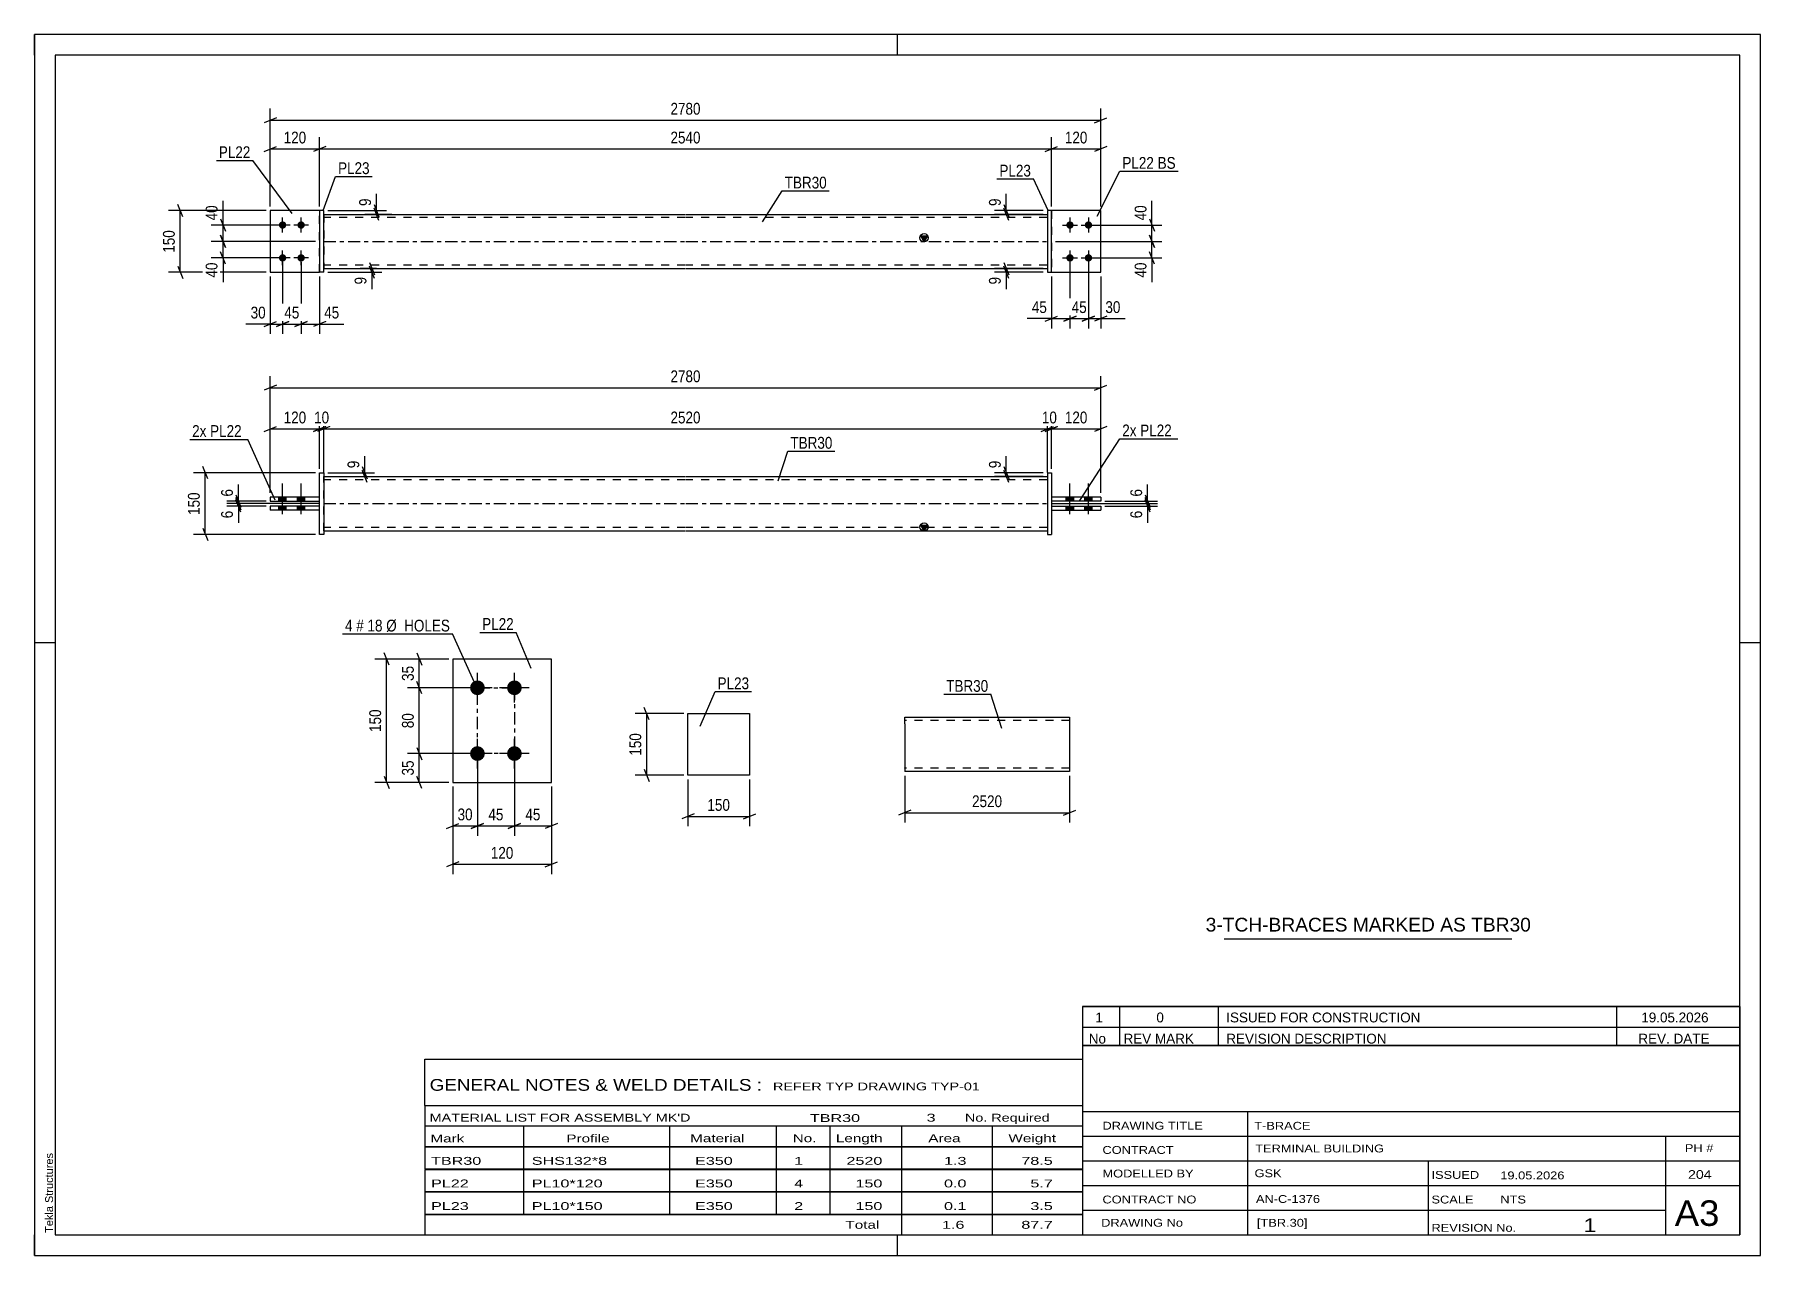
# Model space of a CAD drawing. Header units: millimetres. Extents: x 0 to 420, y 0 to 297.
import ezdxf

# ---------------------------------------------------------------- set-up
doc = ezdxf.new("R2010")
doc.units = ezdxf.units.MM
doc.linetypes.add('DXK_LINE_DOT2', pattern=[3.9198, 1.9599, -1.9599])
doc.linetypes.add('DXK_LINE_DOT3', pattern=[5.9187, 2.979, -0.9799, 0.9799, -0.9799])
doc.styles.add('Arial', font='arial.ttf', dxfattribs={"height": 0.2})
doc.styles.add('Arial Narrow', font='ARIALN.TTF', dxfattribs={"height": 0.2})

# ---------------------------------------------------------------- blocks, each defined once
blk = doc.blocks.new('Unknown-489683663-1163')
at = {"color": 5, "linetype": 'Continuous'}
for p, q in [((420, 297), (0, 297)), ((0, 297), (0, 0)), ((0, 292), (0, 297)), ((210, 292), (210, 297)), ((420, 0), (420, 297)), ((415, 292), (5, 292)), ((5, 292), (5, 5)), ((415, 5), (415, 292)), ((5, 149), (0, 149)), ((420, 149), (415, 149)), ((0, 0), (0, 5)), ((5, 5), (415, 5)), ((210, 0), (210, 5)), ((0, 0), (420, 0))]:
    blk.add_line(p, q, dxfattribs=at)
at = {"color": 174, "linetype": 'Continuous', "style": 'Arial'}
blk.add_text('Tekla Structures', height=1.9102, rotation=90, dxfattribs=at).set_placement((4.5, 5.5))
blk = doc.blocks.new('Unknown-489683663-3866')
at = {"color": 7, "linetype": 'Continuous'}
for p, q in [((255, 51.05), (255, 5)), ((255, 51.05), (415, 51.05)), ((415, 51), (415, 5)), ((255, 35), (415, 35)), ((295.14, 35), (295.14, 5)), ((255, 29), (415, 29)), ((397, 5.05), (397, 28.9)), ((255, 23), (415, 23)), ((339.14, 23), (339.14, 5)), ((255, 17), (415, 17)), ((255, 11), (397, 11)), ((255, 5), (415, 5))]:
    blk.add_line(p, q, dxfattribs=at)
at = {"color": 7, "style": 'Arial Narrow'}
for s, height, width, p in [('DRAWING TITLE', 1.9089, 1.425378, (259.88, 30.61)), ('T-BRACE', 1.909, 1.425378, (296.81, 30.59)), ('CONTRACT', 1.909, 1.425378, (259.88, 24.71)), ('TERMINAL BUILDING', 1.9089, 1.425378, (297.06, 25.07)), ('MODELLED BY', 1.9089, 1.425378, (259.88, 18.98)), ('GSK', 1.909, 1.425378, (296.88, 19.04)), ('ISSUED', 1.909, 1.425378, (339.94, 18.64)), ('19.05.2026', 1.909, 1.425378, (356.69, 18.52)), ('CONTRACT NO', 1.9089, 1.425378, (259.88, 12.66)), ('AN-C-1376', 1.909, 1.425378, (297.23, 12.78)), ('SCALE', 1.909, 1.425378, (339.94, 12.65)), ('A3', 6.204, 1.25, (399.14, 7.2)), ('DRAWING No', 1.909, 1.425378, (259.56, 7)), ('[TBR.30]', 1.909, 1.425378, (297.46, 6.99)), ('1', 3.34, 1.5, (376.91, 5.68)), ('REVISION No.', 1.9089, 1.425378, (339.94, 5.77))]:
    blk.add_text(s, height=height, dxfattribs=dict(at, width=width)).set_placement(p)
at = {"color": 7, "linetype": 'Continuous', "style": 'Arial Narrow'}
for s, height, width, p in [('PH #', 1.909, 1.43, (401.6, 25.15)), ('204', 2.1, 1.43, (402.37, 18.65)), ('NTS', 1.909, 1.425378, (356.7, 12.65))]:
    blk.add_text(s, height=height, dxfattribs=dict(at, width=width)).set_placement(p)
blk = doc.blocks.new('Unknown-489683663-3867')
at = {"color": 7, "linetype": 'Continuous'}
for p, q in [((95, 47.75), (255, 47.75)), ((95, 36.5), (95, 47.75)), ((255, 47.75), (255, 36.5)), ((95, 36.5), (255, 36.5)), ((95, 36.5), (95, 31.5)), ((255, 36.5), (255, 31.5)), ((95, 31.5), (255, 31.5)), ((95, 31.5), (95, 26.5)), ((119, 31.5), (119, 26.5)), ((154.5, 31.5), (154.5, 26.5)), ((180.5, 31.5), (180.5, 26.5)), ((193.5, 31.5), (193.5, 26.5)), ((211, 31.5), (211, 26.5)), ((233, 31.5), (233, 26.5)), ((255, 31.5), (255, 26.5)), ((95, 26.5), (255, 26.5)), ((95, 26.45), (95, 21.05)), ((95, 26.45), (255, 26.45)), ((119, 26.5), (119, 21)), ((154.5, 26.5), (154.5, 21)), ((180.5, 26.5), (180.5, 21)), ((193.5, 26.5), (193.5, 21)), ((211, 26.5), (211, 21)), ((233, 26.5), (233, 21)), ((255, 26.45), (255, 21.05)), ((95, 21.05), (255, 21.05)), ((119, 21), (119, 15.5)), ((154.5, 21), (154.5, 15.5)), ((180.5, 21), (180.5, 15.5)), ((193.5, 21), (193.5, 15.5)), ((211, 21), (211, 15.5)), ((233, 21), (233, 15.5)), ((95, 20.95), (95, 15.55)), ((95, 20.95), (255, 20.95)), ((255, 20.95), (255, 15.55)), ((95, 15.55), (255, 15.55)), ((95, 15.45), (95, 10.05)), ((95, 15.45), (255, 15.45)), ((119, 15.5), (119, 10)), ((154.5, 15.5), (154.5, 10)), ((180.5, 15.5), (180.5, 10)), ((193.5, 15.5), (193.5, 10)), ((211, 15.5), (211, 10)), ((233, 15.5), (233, 10)), ((255, 15.45), (255, 10.05)), ((95, 10.05), (255, 10.05)), ((95, 10), (255, 10)), ((95, 10), (95, 5)), ((211, 10), (211, 5)), ((233, 10), (233, 5)), ((255, 10), (255, 5)), ((95, 5), (255, 5))]:
    blk.add_line(p, q, dxfattribs=at)
at = {"color": 7, "style": 'Arial Narrow'}
for s, height, width, p in [('GENERAL NOTES & WELD DETAILS :', 2.8633, 1.4, (96.15, 40.06)), ('REFER TYP DRAWING TYP-01', 1.9089, 1.6, (179.7, 40.16)), ("MATERIAL LIST FOR ASSEMBLY MK'D", 1.9089, 1.6, (96.15, 32.56)), ('TBR30', 1.909, 1.794707, (188.68, 32.47)), ('3', 1.91, 1.794707, (217.08, 32.56)), ('No. Required', 1.9089, 1.6, (226.41, 32.56)), ('Mark', 1.909, 1.7, (96.34, 27.5)), ('Profile', 1.909, 1.7, (129.41, 27.5)), ('Material', 1.909, 1.7, (159.54, 27.56)), ('No.', 1.909, 1.7, (184.5, 27.56)), ('Length', 1.909, 1.7, (195, 27.56)), ('Area', 1.909, 1.7, (217.5, 27.56)), ('Weight', 1.909, 1.7, (237, 27.56))]:
    blk.add_text(s, height=height, dxfattribs=dict(at, width=width)).set_placement(p)
at = {"color": 7, "linetype": 'Continuous', "style": 'Arial Narrow'}
for s, height, width, p in [('TBR30', 1.909, 1.794707, (96.5, 22.06)), ('SHS132*8', 1.909, 1.794707, (121, 22.06)), ('E350', 1.909, 1.794707, (160.74, 22.06)), ('1', 1.91, 1.794707, (184.86, 22.06)), ('2520', 1.909, 1.794707, (197.58, 22.06)), ('1.3', 1.909, 1.794707, (221.32, 22.06)), ('78.5', 1.909, 1.794707, (240.14, 22.06)), ('PL22', 1.909, 1.794707, (96.5, 16.56)), ('PL10*120', 1.909, 1.794707, (121, 16.56)), ('E350', 1.909, 1.794707, (160.74, 16.56)), ('4', 1.91, 1.794707, (184.86, 16.56)), ('150', 1.909, 1.794707, (199.77, 16.56)), ('0.0', 1.909, 1.794707, (221.32, 16.56)), ('5.7', 1.909, 1.794707, (242.33, 16.56)), ('PL23', 1.909, 1.794707, (96.5, 11.06)), ('PL10*150', 1.909, 1.794707, (121, 11.06)), ('E350', 1.909, 1.794707, (160.74, 11.06)), ('2', 1.91, 1.794707, (184.86, 11.06)), ('150', 1.909, 1.794707, (199.77, 11.06)), ('0.1', 1.909, 1.794707, (221.32, 11.06)), ('3.5', 1.909, 1.794707, (242.33, 11.06)), ('Total', 1.909, 1.7, (197.33, 6.5)), ('1.6', 1.909, 1.794707, (220.83, 6.5)), ('87.7', 1.909, 1.794707, (240.14, 6.5))]:
    blk.add_text(s, height=height, dxfattribs=dict(at, width=width)).set_placement(p)
blk = doc.blocks.new('Unknown-489683663-3868')
at = {"color": 7, "linetype": 'Continuous'}
for p, q in [((255, 60.55), (415, 60.55)), ((415, 60.55), (255, 60.55)), ((255, 60.55), (255, 55.55)), ((264, 60.55), (264, 55.55)), ((288, 60.55), (288, 55.55)), ((385, 60.55), (385, 55.55)), ((415, 60.55), (415, 55.55)), ((255, 55.55), (415, 55.55)), ((255, 55.55), (255, 51.05)), ((255, 55.55), (415, 55.55)), ((264, 55.55), (264, 51.05)), ((288, 55.55), (288, 51.05)), ((385, 55.55), (385, 51.05)), ((415, 55.55), (415, 51.05)), ((415, 51.05), (255, 51.05))]:
    blk.add_line(p, q, dxfattribs=at)
at = {"color": 7, "linetype": 'Continuous', "style": 'Arial Narrow'}
for s, height, width, p in [('1', 2.39, 1.196471, (258.16, 56.7)), ('0', 2.39, 1.196471, (273, 56.7)), ('ISSUED FOR CONSTRUCTION', 2.3861, 1.196471, (290, 56.7)), ('19.05.2026', 2.386, 1.196471, (391, 56.7)), ('No', 2.386, 1.2, (256.54, 51.55)), ('REV MARK', 2.386, 1.2, (265, 51.55)), ('REVISION DESCRIPTION', 2.3861, 1.2, (290, 51.55)), ('REV. DATE', 2.386, 1.2, (390.28, 51.55))]:
    blk.add_text(s, height=height, dxfattribs=dict(at, width=width)).set_placement(p)
blk = doc.blocks.new('Unknown-489683663-3869')
at = {"color": 7, "linetype": 'Continuous'}
blk.add_line((289.5, 77.05), (359.5, 77.05), dxfattribs=at)
at = {"color": 7, "style": 'Arial'}
blk.add_text('3-TCH-BRACES MARKED AS TBR30', height=3.3428, dxfattribs=at).set_placement((284.99, 78.8))
blk = doc.blocks.new('Part-489683663-1448 - 1400')
at = {"color": 2, "linetype": 'Continuous'}
for p, q in [((69.37, 182.29), (57.37, 182.29)), ((57.37, 182.29), (57.37, 181.29)), ((69.37, 181.29), (57.37, 181.29)), ((69.37, 181.29), (69.37, 182.29))]:
    blk.add_line(p, q, dxfattribs=at)
blk = doc.blocks.new('Part-489683663-1456 - 1400')
at = {"color": 2, "linetype": 'Continuous'}
for p, q in [((259.47, 184.49), (247.47, 184.49)), ((247.47, 184.49), (247.47, 183.49)), ((259.47, 183.49), (247.47, 183.49)), ((259.47, 184.49), (259.47, 183.49))]:
    blk.add_line(p, q, dxfattribs=at)
blk = doc.blocks.new('Part-489683663-1476 - 1400')
at = {"linetype": 'Continuous'}
blk.add_hatch(color=2, dxfattribs=at).paths.add_polyline_path([(216.47, 176.29), (215.67, 177.69), (217.27, 177.69)])
at = {"color": 2, "linetype": 'Continuous'}
for p, q in [((70.37, 189.49), (158.37, 189.49)), ((158.47, 189.49), (246.47, 189.49)), ((216.47, 176.29), (215.67, 177.69)), ((215.67, 177.69), (217.27, 177.69)), ((217.27, 177.69), (216.47, 176.29)), ((70.37, 176.29), (158.37, 176.29)), ((158.47, 176.29), (246.47, 176.29))]:
    blk.add_line(p, q, dxfattribs=at)
at = {"color": 7, "linetype": 'DXK_LINE_DOT2'}
for p, q in [((70.37, 176.29), (70.37, 189.49)), ((246.47, 189.49), (246.47, 176.29)), ((158.37, 188.69), (70.37, 188.69)), ((246.47, 188.69), (158.47, 188.69)), ((158.37, 177.09), (70.37, 177.09)), ((246.47, 177.09), (158.47, 177.09))]:
    blk.add_line(p, q, dxfattribs=at)
at = {"color": 7, "linetype": 'DXK_LINE_DOT3'}
for p, q in [((70.37, 182.89), (158.37, 182.89)), ((158.47, 182.89), (246.47, 182.89))]:
    blk.add_line(p, q, dxfattribs=at)
at = {"color": 2, "linetype": 'Continuous'}
blk.add_circle((216.47, 177.19), 1, dxfattribs=at)
blk = doc.blocks.new('Bolt-489683663-1413 - 1400')
at = {"linetype": 'Continuous'}
for points in [[(59.47, 183.49), (61.27, 183.49), (61.27, 184.49), (59.47, 184.49)], [(59.47, 183.49), (61.27, 183.49), (61.27, 184.49), (59.47, 184.49)], [(59.47, 181.29), (61.27, 181.29), (61.27, 182.29), (59.47, 182.29)], [(59.47, 181.29), (61.27, 181.29), (61.27, 182.29), (59.47, 182.29)], [(63.97, 183.49), (65.77, 183.49), (65.77, 184.49), (63.97, 184.49)], [(63.97, 183.49), (65.77, 183.49), (65.77, 184.49), (63.97, 184.49)], [(63.97, 181.29), (65.77, 181.29), (65.77, 182.29), (63.97, 182.29)], [(63.97, 181.29), (65.77, 181.29), (65.77, 182.29), (63.97, 182.29)]]:
    blk.add_hatch(color=1, dxfattribs=at).paths.add_polyline_path(points)
at = {"color": 1, "linetype": 'Continuous'}
for p, q in [((60.37, 180.29), (60.37, 187.79)), ((60.37, 180.29), (60.37, 187.79)), ((64.87, 180.29), (64.87, 187.79)), ((64.87, 180.29), (64.87, 187.79)), ((59.47, 183.49), (59.47, 184.49)), ((59.47, 183.49), (59.47, 184.49)), ((59.47, 181.29), (59.47, 182.29)), ((59.47, 181.29), (59.47, 182.29)), ((61.27, 183.49), (61.27, 184.49)), ((61.27, 183.49), (61.27, 184.49)), ((61.27, 181.29), (61.27, 182.29)), ((61.27, 181.29), (61.27, 182.29)), ((63.97, 183.49), (63.97, 184.49)), ((63.97, 183.49), (63.97, 184.49)), ((63.97, 181.29), (63.97, 182.29)), ((63.97, 181.29), (63.97, 182.29)), ((65.77, 183.49), (65.77, 184.49)), ((65.77, 183.49), (65.77, 184.49)), ((65.77, 181.29), (65.77, 182.29)), ((65.77, 181.29), (65.77, 182.29))]:
    blk.add_line(p, q, dxfattribs=at)
blk = doc.blocks.new('Bolt-489683663-1414 - 1400')
at = {"linetype": 'Continuous'}
for points in [[(252.87, 184.49), (251.07, 184.49), (251.07, 183.49), (252.87, 183.49)], [(252.87, 184.49), (251.07, 184.49), (251.07, 183.49), (252.87, 183.49)], [(252.87, 182.29), (251.07, 182.29), (251.07, 181.29), (252.87, 181.29)], [(252.87, 182.29), (251.07, 182.29), (251.07, 181.29), (252.87, 181.29)], [(257.37, 184.49), (255.57, 184.49), (255.57, 183.49), (257.37, 183.49)], [(257.37, 184.49), (255.57, 184.49), (255.57, 183.49), (257.37, 183.49)], [(257.37, 182.29), (255.57, 182.29), (255.57, 181.29), (257.37, 181.29)], [(257.37, 182.29), (255.57, 182.29), (255.57, 181.29), (257.37, 181.29)]]:
    blk.add_hatch(color=1, dxfattribs=at).paths.add_polyline_path(points)
at = {"color": 1, "linetype": 'Continuous'}
for p, q in [((251.97, 180.29), (251.97, 187.79)), ((251.97, 180.29), (251.97, 187.79)), ((256.47, 180.29), (256.47, 187.79)), ((256.47, 180.29), (256.47, 187.79)), ((251.07, 183.49), (251.07, 184.49)), ((251.07, 183.49), (251.07, 184.49)), ((251.07, 181.29), (251.07, 182.29)), ((251.07, 181.29), (251.07, 182.29)), ((252.87, 183.49), (252.87, 184.49)), ((252.87, 183.49), (252.87, 184.49)), ((252.87, 181.29), (252.87, 182.29)), ((252.87, 181.29), (252.87, 182.29)), ((255.57, 183.49), (255.57, 184.49)), ((255.57, 183.49), (255.57, 184.49)), ((255.57, 181.29), (255.57, 182.29)), ((255.57, 181.29), (255.57, 182.29)), ((257.37, 183.49), (257.37, 184.49)), ((257.37, 183.49), (257.37, 184.49)), ((257.37, 181.29), (257.37, 182.29)), ((257.37, 181.29), (257.37, 182.29))]:
    blk.add_line(p, q, dxfattribs=at)
blk = doc.blocks.new('Part-489683663-1417 - 1400')
at = {"color": 2, "linetype": 'Continuous'}
for p, q in [((69.37, 190.39), (70.37, 190.39)), ((69.37, 175.39), (69.37, 190.39)), ((70.37, 190.39), (70.37, 175.39)), ((70.37, 175.39), (69.37, 175.39))]:
    blk.add_line(p, q, dxfattribs=at)
blk = doc.blocks.new('Part-489683663-1451 - 1400')
at = {"color": 2, "linetype": 'Continuous'}
for p, q in [((246.47, 190.39), (246.47, 175.39)), ((246.47, 190.39), (247.47, 190.39)), ((247.47, 190.39), (247.47, 175.39)), ((246.47, 175.39), (247.47, 175.39))]:
    blk.add_line(p, q, dxfattribs=at)
blk = doc.blocks.new('Part-489683663-1443 - 1400')
at = {"color": 2, "linetype": 'Continuous'}
for p, q in [((69.37, 184.49), (57.37, 184.49)), ((57.37, 184.49), (57.37, 183.49)), ((57.37, 183.49), (69.37, 183.49)), ((69.37, 183.49), (69.37, 184.49))]:
    blk.add_line(p, q, dxfattribs=at)
blk = doc.blocks.new('Part-489683663-1461 - 1400')
at = {"color": 2, "linetype": 'Continuous'}
for p, q in [((247.47, 182.29), (247.47, 181.29)), ((247.47, 182.29), (259.47, 182.29)), ((247.47, 181.29), (259.47, 181.29)), ((259.47, 182.29), (259.47, 181.29))]:
    blk.add_line(p, q, dxfattribs=at)
blk = doc.blocks.new('Part-489683663-1706 - 1681')
at = {"color": 2, "linetype": 'Continuous'}
for p, q in [((69.37, 254.16), (57.37, 254.16)), ((57.37, 254.16), (57.37, 239.16)), ((57.37, 239.16), (69.37, 239.16))]:
    blk.add_line(p, q, dxfattribs=at)
at = {"color": 7, "linetype": 'DXK_LINE_DOT2'}
blk.add_line((69.37, 239.16), (69.37, 254.16), dxfattribs=at)
blk = doc.blocks.new('Part-489683663-1747 - 1681')
at = {"linetype": 'Continuous'}
blk.add_hatch(color=2, dxfattribs=at).paths.add_polyline_path([(216.47, 246.66), (215.67, 248.06), (217.27, 248.06)])
at = {"color": 2, "linetype": 'Continuous'}
for p, q in [((70.37, 253.26), (158.37, 253.26)), ((158.47, 253.26), (246.47, 253.26)), ((216.47, 246.66), (215.67, 248.06)), ((215.67, 248.06), (217.27, 248.06)), ((217.27, 248.06), (216.47, 246.66)), ((70.37, 240.06), (158.37, 240.06)), ((158.47, 240.06), (246.47, 240.06))]:
    blk.add_line(p, q, dxfattribs=at)
at = {"color": 7, "linetype": 'DXK_LINE_DOT2'}
for p, q in [((70.37, 253.26), (70.37, 240.06)), ((158.37, 252.46), (70.37, 252.46)), ((246.47, 252.46), (158.47, 252.46)), ((246.47, 253.26), (246.47, 240.06)), ((158.37, 240.86), (70.37, 240.86)), ((246.47, 240.86), (158.47, 240.86))]:
    blk.add_line(p, q, dxfattribs=at)
at = {"color": 7, "linetype": 'DXK_LINE_DOT3'}
for p, q in [((70.37, 246.66), (158.37, 246.66)), ((158.47, 246.66), (246.47, 246.66))]:
    blk.add_line(p, q, dxfattribs=at)
at = {"color": 2, "linetype": 'Continuous'}
blk.add_circle((216.47, 247.56), 1, dxfattribs=at)
blk = doc.blocks.new('Part-489683663-1701 - 1681')
at = {"color": 2, "linetype": 'Continuous'}
for p, q in [((70.37, 254.16), (69.37, 254.16)), ((69.37, 254.16), (69.37, 239.16)), ((70.37, 239.16), (70.37, 254.16)), ((70.37, 239.16), (69.37, 239.16))]:
    blk.add_line(p, q, dxfattribs=at)
blk = doc.blocks.new('Bolt-489683663-1685 - 1681')
at = {"linetype": 'Continuous'}
for points in [[(60.37, 249.76, -1), (60.37, 251.56, -1)], [(64.87, 249.76, -1), (64.87, 251.56, -1)], [(60.37, 241.76, -1), (60.37, 243.56, -1)], [(64.87, 241.76, -1), (64.87, 243.56, -1)]]:
    blk.add_hatch(color=1, dxfattribs=at).paths.add_polyline_path(points)
at = {"color": 1, "linetype": 'Continuous'}
for p, q in [((60.37, 248.86), (60.37, 252.46)), ((64.87, 248.86), (64.87, 252.46)), ((62.17, 250.66), (58.57, 250.66)), ((66.67, 250.66), (63.07, 250.66)), ((60.37, 240.86), (60.37, 244.46)), ((64.87, 240.86), (64.87, 244.46)), ((62.17, 242.66), (58.57, 242.66)), ((66.67, 242.66), (63.07, 242.66))]:
    blk.add_line(p, q, dxfattribs=at)
blk = doc.blocks.new('Bolt-489683663-1686 - 1681')
at = {"linetype": 'Continuous'}
for points in [[(251.97, 251.56, -1), (251.97, 249.76, -1)], [(256.47, 251.56, -1), (256.47, 249.76, -1)], [(251.97, 243.56, -1), (251.97, 241.76, -1)], [(256.47, 243.56, -1), (256.47, 241.76, -1)]]:
    blk.add_hatch(color=1, dxfattribs=at).paths.add_polyline_path(points)
at = {"color": 1, "linetype": 'Continuous'}
for p, q in [((251.97, 252.46), (251.97, 248.86)), ((256.47, 252.46), (256.47, 248.86)), ((250.17, 250.66), (253.77, 250.66)), ((254.67, 250.66), (258.27, 250.66)), ((251.97, 244.46), (251.97, 240.86)), ((256.47, 244.46), (256.47, 240.86)), ((250.17, 242.66), (253.77, 242.66)), ((254.67, 242.66), (258.27, 242.66))]:
    blk.add_line(p, q, dxfattribs=at)
blk = doc.blocks.new('Part-489683663-1707 - 1681')
at = {"color": 7, "linetype": 'DXK_LINE_DOT2'}
for p, q in [((69.37, 254.16), (57.37, 254.16)), ((57.37, 254.16), (57.37, 239.16)), ((69.37, 239.16), (69.37, 254.16)), ((57.37, 239.16), (69.37, 239.16))]:
    blk.add_line(p, q, dxfattribs=at)
blk = doc.blocks.new('Part-489683663-1712 - 1681')
at = {"color": 2, "linetype": 'Continuous'}
for p, q in [((247.47, 254.16), (246.47, 254.16)), ((246.47, 254.16), (246.47, 239.16)), ((247.47, 239.16), (247.47, 254.16)), ((246.47, 239.16), (247.47, 239.16))]:
    blk.add_line(p, q, dxfattribs=at)
blk = doc.blocks.new('Part-489683663-1737 - 1681')
at = {"color": 2, "linetype": 'Continuous'}
for p, q in [((259.47, 254.16), (247.47, 254.16)), ((259.47, 239.16), (259.47, 254.16)), ((247.47, 239.16), (259.47, 239.16))]:
    blk.add_line(p, q, dxfattribs=at)
at = {"color": 7, "linetype": 'DXK_LINE_DOT2'}
blk.add_line((247.47, 254.16), (247.47, 239.16), dxfattribs=at)
blk = doc.blocks.new('Part-489683663-1742 - 1681')
at = {"color": 7, "linetype": 'DXK_LINE_DOT2'}
for p, q in [((259.47, 254.16), (247.47, 254.16)), ((247.47, 254.16), (247.47, 239.16)), ((259.47, 239.16), (259.47, 254.16)), ((247.47, 239.16), (259.47, 239.16))]:
    blk.add_line(p, q, dxfattribs=at)
blk = doc.blocks.new('Part-489683663-2300 - 2292')
at = {"color": 2, "linetype": 'Continuous'}
for p, q in [((211.76, 129.31), (211.76, 130.91)), ((211.76, 130.91), (231.76, 130.91)), ((231.86, 130.91), (251.86, 130.91)), ((251.86, 130.91), (251.86, 129.31)), ((211.76, 129.31), (211.76, 117.71)), ((251.86, 129.31), (251.86, 117.71)), ((231.76, 117.71), (211.76, 117.71)), ((251.86, 117.71), (231.86, 117.71))]:
    blk.add_line(p, q, dxfattribs=at)
at = {"color": 7, "linetype": 'DXK_LINE_DOT2'}
for p, q in [((231.76, 130.11), (211.76, 130.11)), ((251.86, 130.11), (231.86, 130.11)), ((211.76, 118.51), (211.76, 118.58)), ((231.76, 118.51), (211.76, 118.51)), ((251.86, 118.51), (231.86, 118.51)), ((251.86, 118.51), (251.86, 118.58))]:
    blk.add_line(p, q, dxfattribs=at)
blk = doc.blocks.new('Bolt-489683663-2108 - 2046')
at = {"linetype": 'Continuous'}
for points in [[(107.78, 136.29, -1), (107.78, 139.89, -1)], [(116.78, 136.29, -1), (116.78, 139.89, -1)], [(107.78, 120.29, -1), (107.78, 123.89, -1)], [(116.78, 120.29, -1), (116.78, 123.89, -1)]]:
    blk.add_hatch(color=1, dxfattribs=at).paths.add_polyline_path(points)
at = {"color": 1, "linetype": 'Continuous'}
for p, q in [((107.78, 134.49), (107.78, 141.69)), ((116.78, 134.49), (116.78, 141.69)), ((111.38, 138.09), (104.18, 138.09)), ((120.38, 138.09), (113.18, 138.09)), ((111.38, 122.09), (104.18, 122.09)), ((107.78, 118.49), (107.78, 125.69)), ((120.38, 122.09), (113.18, 122.09)), ((116.78, 118.49), (116.78, 125.69))]:
    blk.add_line(p, q, dxfattribs=at)
blk = doc.blocks.new('Part-489683663-2113 - 2046')
at = {"color": 2, "linetype": 'Continuous'}
for p, q in [((125.78, 145.09), (101.78, 145.09)), ((101.78, 145.09), (101.78, 115.09)), ((125.78, 115.09), (125.78, 145.09)), ((101.78, 115.09), (125.78, 115.09))]:
    blk.add_line(p, q, dxfattribs=at)
blk = doc.blocks.new('Part-489683663-2273 - 2267')
at = {"color": 2, "linetype": 'Continuous'}
for p, q in [((158.99, 131.81), (173.99, 131.81)), ((158.99, 116.81), (158.99, 131.81)), ((173.99, 131.81), (173.99, 116.81)), ((173.99, 116.81), (158.99, 116.81))]:
    blk.add_line(p, q, dxfattribs=at)
blk = doc.blocks.new('Rectangle-489683663-2253 - 2046')
at = {"color": 1, "linetype": 'DXK_LINE_DOT3'}
blk.add_lwpolyline([(107.78, 138.09), (116.78, 138.09), (116.78, 122.09), (107.78, 122.09), (107.78, 138.09)], close=True, dxfattribs=at)
blk = doc.blocks.new('StraightDimension-489683663-1537 - 1400')
at = {"color": 7, "linetype": 'Continuous'}
for p, q in [((55.87, 200.46), (58.87, 201.66)), ((57.37, 185.49), (57.37, 203.91)), ((70.87, 201.66), (67.87, 200.46)), ((69.37, 191.39), (69.37, 203.91)), ((57.37, 201.06), (69.37, 201.06))]:
    blk.add_line(p, q, dxfattribs=at)
at = {"color": 0}
blk.add_wipeout([(66.71, 201.81), (66.71, 206.01), (60.03, 206.01), (60.03, 201.81)], dxfattribs=at)
at = {"color": 3, "style": 'Arial Narrow'}
blk.add_text('120', height=2.863, dxfattribs=at).set_placement((60.63, 202.41))
blk = doc.blocks.new('StraightDimension-489683663-1602 - 1400')
at = {"color": 7, "linetype": 'Continuous'}
for p, q in [((247.47, 182.89), (273.27, 182.89)), ((260.47, 182.29), (273.27, 182.29)), ((270.27, 184.39), (271.47, 181.39)), ((271.47, 180.79), (270.27, 183.79)), ((270.87, 182.29), (270.87, 182.89))]:
    blk.add_line(p, q, dxfattribs=at)
at = {"color": 0}
blk.add_wipeout([(270.12, 181.76), (265.92, 181.76), (265.92, 178.73), (270.12, 178.73)], dxfattribs=at)
at = {"color": 7, "linetype": 'Continuous'}
blk.add_line((270.87, 182.29), (270.87, 178.21), dxfattribs=at)
blk.add_line((270.87, 182.29), (270.87, 178.21), dxfattribs=at)
at = {"color": 3, "style": 'Arial Narrow'}
blk.add_text('6', height=2.86, rotation=90.0002, dxfattribs=at).set_placement((269.52, 179.33))
blk = doc.blocks.new('StraightDimension-489683663-1618 - 1400')
at = {"color": 7, "linetype": 'Continuous'}
for p, q in [((270.27, 184.99), (271.47, 181.99)), ((247.47, 182.89), (273.27, 182.89)), ((260.47, 183.49), (273.27, 183.49)), ((271.47, 181.39), (270.27, 184.39)), ((270.87, 182.89), (270.87, 183.49))]:
    blk.add_line(p, q, dxfattribs=at)
at = {"color": 0}
blk.add_wipeout([(270.12, 187.04), (265.92, 187.04), (265.92, 184.01), (270.12, 184.01)], dxfattribs=at)
at = {"color": 7, "linetype": 'Continuous'}
blk.add_line((270.87, 183.49), (270.87, 187.56), dxfattribs=at)
blk.add_line((270.87, 183.49), (270.87, 187.56), dxfattribs=at)
at = {"color": 3, "style": 'Arial Narrow'}
blk.add_text('6', height=2.86, rotation=90.0002, dxfattribs=at).set_placement((269.52, 184.61))
blk = doc.blocks.new('StraightDimension-489683663-1485 - 1400')
at = {"color": 7, "linetype": 'Continuous'}
for p, q in [((71.37, 190.39), (82.77, 190.39)), ((71.37, 189.49), (82.77, 189.49)), ((79.77, 191.89), (80.97, 188.89)), ((80.97, 187.99), (79.77, 190.99)), ((80.37, 189.49), (80.37, 190.39))]:
    blk.add_line(p, q, dxfattribs=at)
at = {"color": 0}
blk.add_wipeout([(79.62, 193.94), (75.42, 193.94), (75.42, 190.91), (79.62, 190.91)], dxfattribs=at)
at = {"color": 7, "linetype": 'Continuous'}
blk.add_line((80.37, 190.39), (80.37, 194.46), dxfattribs=at)
blk.add_line((80.37, 190.39), (80.37, 194.46), dxfattribs=at)
at = {"color": 3, "style": 'Arial Narrow'}
blk.add_text('9', height=2.86, rotation=90.0002, dxfattribs=at).set_placement((79.02, 191.51))
blk = doc.blocks.new('StraightDimension-489683663-1501 - 1400')
at = {"color": 7, "linetype": 'Continuous'}
for p, q in [((245.97, 200.46), (248.97, 201.66)), ((247.47, 191.39), (247.47, 203.91)), ((260.97, 201.66), (257.97, 200.46)), ((259.47, 185.49), (259.47, 203.91)), ((247.47, 201.06), (259.47, 201.06))]:
    blk.add_line(p, q, dxfattribs=at)
at = {"color": 0}
blk.add_wipeout([(256.81, 201.81), (256.81, 206.01), (250.13, 206.01), (250.13, 201.81)], dxfattribs=at)
at = {"color": 3, "style": 'Arial Narrow'}
blk.add_text('120', height=2.863, dxfattribs=at).set_placement((250.73, 202.41))
blk = doc.blocks.new('StraightDimension-489683663-1517 - 1400')
at = {"color": 7, "linetype": 'Continuous'}
for p, q in [((71.87, 201.66), (68.87, 200.46)), ((70.37, 190.49), (70.37, 203.91)), ((244.97, 200.46), (247.97, 201.66)), ((246.47, 190.49), (246.47, 203.91)), ((70.37, 201.06), (246.47, 201.06))]:
    blk.add_line(p, q, dxfattribs=at)
at = {"color": 0}
blk.add_wipeout([(162.67, 201.81), (162.67, 206.01), (154.16, 206.01), (154.16, 201.81)], dxfattribs=at)
at = {"color": 3, "style": 'Arial Narrow'}
blk.add_text('2520', height=2.863, dxfattribs=at).set_placement((154.76, 202.41))
blk = doc.blocks.new('StraightDimension-489683663-1527 - 1400')
at = {"color": 7, "linetype": 'Continuous'}
for p, q in [((67.87, 200.46), (70.87, 201.66)), ((71.87, 201.66), (68.87, 200.46)), ((69.37, 191.39), (69.37, 203.91)), ((70.37, 190.49), (70.37, 203.91)), ((69.37, 201.06), (70.37, 201.06))]:
    blk.add_line(p, q, dxfattribs=at)
at = {"color": 0}
blk.add_wipeout([(72.3, 201.81), (72.3, 206.01), (67.44, 206.01), (67.44, 201.81)], dxfattribs=at)
at = {"color": 3, "style": 'Arial Narrow'}
blk.add_text('10', height=2.863, dxfattribs=at).set_placement((68.04, 202.41))
blk = doc.blocks.new('StraightDimension-489683663-1547 - 1400')
at = {"color": 7, "linetype": 'Continuous'}
for p, q in [((244.97, 200.46), (247.97, 201.66)), ((248.97, 201.66), (245.97, 200.46)), ((246.47, 190.49), (246.47, 203.91)), ((247.47, 191.39), (247.47, 203.91)), ((246.47, 201.06), (247.47, 201.06))]:
    blk.add_line(p, q, dxfattribs=at)
at = {"color": 0}
blk.add_wipeout([(249.4, 201.81), (249.4, 206.01), (244.54, 206.01), (244.54, 201.81)], dxfattribs=at)
at = {"color": 3, "style": 'Arial Narrow'}
blk.add_text('10', height=2.863, dxfattribs=at).set_placement((245.14, 202.41))
blk = doc.blocks.new('StraightDimension-489683663-1558 - 1400')
at = {"color": 7, "linetype": 'Continuous'}
for p, q in [((69.37, 182.89), (46.77, 182.89)), ((56.37, 182.29), (46.77, 182.29)), ((49.02, 184.39), (50.22, 181.39)), ((50.22, 180.79), (49.02, 183.79)), ((49.62, 182.29), (49.62, 182.89))]:
    blk.add_line(p, q, dxfattribs=at)
at = {"color": 0}
blk.add_wipeout([(48.87, 181.76), (44.67, 181.76), (44.67, 178.73), (48.87, 178.73)], dxfattribs=at)
at = {"color": 7, "linetype": 'Continuous'}
blk.add_line((49.62, 182.29), (49.62, 178.21), dxfattribs=at)
blk.add_line((49.62, 182.29), (49.62, 178.21), dxfattribs=at)
at = {"color": 3, "style": 'Arial Narrow'}
blk.add_text('6', height=2.86, rotation=90.0002, dxfattribs=at).set_placement((48.27, 179.33))
blk = doc.blocks.new('StraightDimension-489683663-1574 - 1400')
at = {"color": 7, "linetype": 'Continuous'}
for p, q in [((49.02, 184.99), (50.22, 181.99)), ((56.37, 183.49), (46.77, 183.49)), ((69.37, 182.89), (46.77, 182.89)), ((50.22, 181.39), (49.02, 184.39)), ((49.62, 182.89), (49.62, 183.49))]:
    blk.add_line(p, q, dxfattribs=at)
at = {"color": 0}
blk.add_wipeout([(48.87, 187.04), (44.67, 187.04), (44.67, 184.01), (48.87, 184.01)], dxfattribs=at)
at = {"color": 7, "linetype": 'Continuous'}
blk.add_line((49.62, 183.49), (49.62, 187.56), dxfattribs=at)
blk.add_line((49.62, 183.49), (49.62, 187.56), dxfattribs=at)
at = {"color": 3, "style": 'Arial Narrow'}
blk.add_text('6', height=2.86, rotation=90.0002, dxfattribs=at).set_placement((48.27, 184.61))
blk = doc.blocks.new('StraightDimension-489683663-1591 - 1400')
at = {"color": 7, "linetype": 'Continuous'}
for p, q in [((58.87, 211.68), (55.87, 210.48)), ((57.37, 185.49), (57.37, 213.93)), ((57.37, 211.08), (259.47, 211.08)), ((257.97, 210.48), (260.97, 211.68)), ((259.47, 185.49), (259.47, 213.93))]:
    blk.add_line(p, q, dxfattribs=at)
at = {"color": 0}
blk.add_wipeout([(162.67, 211.83), (162.67, 216.03), (154.16, 216.03), (154.16, 211.83)], dxfattribs=at)
at = {"color": 3, "style": 'Arial Narrow'}
blk.add_text('2780', height=2.863, dxfattribs=at).set_placement((154.76, 212.43))
blk = doc.blocks.new('StraightDimension-489683663-3398 - 1400')
at = {"color": 7, "linetype": 'Continuous'}
for p, q in [((68.37, 190.39), (38.7, 190.39)), ((42.15, 188.89), (40.95, 191.89)), ((41.55, 175.39), (41.55, 190.39)), ((40.95, 176.89), (42.15, 173.89)), ((68.37, 175.39), (38.7, 175.39))]:
    blk.add_line(p, q, dxfattribs=at)
at = {"color": 0}
blk.add_wipeout([(40.8, 186.23), (36.6, 186.23), (36.6, 179.54), (40.8, 179.54)], dxfattribs=at)
at = {"color": 3, "style": 'Arial Narrow'}
blk.add_text('150', height=2.863, rotation=90.0002, dxfattribs=at).set_placement((40.2, 180.14))
blk = doc.blocks.new('StraightDimension-489683663-1635 - 1400')
at = {"color": 7, "linetype": 'Continuous'}
for p, q in [((245.47, 190.39), (233.62, 190.39)), ((245.47, 189.49), (233.62, 189.49)), ((235.87, 191.89), (237.07, 188.89)), ((237.07, 187.99), (235.87, 190.99)), ((236.47, 189.49), (236.47, 190.39))]:
    blk.add_line(p, q, dxfattribs=at)
at = {"color": 0}
blk.add_wipeout([(235.72, 193.94), (231.52, 193.94), (231.52, 190.91), (235.72, 190.91)], dxfattribs=at)
at = {"color": 7, "linetype": 'Continuous'}
blk.add_line((236.47, 190.39), (236.47, 194.46), dxfattribs=at)
blk.add_line((236.47, 190.39), (236.47, 194.46), dxfattribs=at)
at = {"color": 3, "style": 'Arial Narrow'}
blk.add_text('9', height=2.86, rotation=90.0002, dxfattribs=at).set_placement((235.12, 191.51))
blk = doc.blocks.new('StraightDimension-489683663-1857 - 1681')
at = {"color": 7, "linetype": 'Continuous'}
for p, q in [((45.27, 252.16), (46.47, 249.16)), ((59.37, 250.66), (43.02, 250.66)), ((46.47, 245.16), (45.27, 248.16)), ((45.87, 246.66), (45.87, 250.66)), ((68.37, 246.66), (43.02, 246.66))]:
    blk.add_line(p, q, dxfattribs=at)
at = {"color": 0}
blk.add_wipeout([(45.12, 256.04), (40.92, 256.04), (40.92, 251.19), (45.12, 251.19)], dxfattribs=at)
at = {"color": 7, "linetype": 'Continuous'}
blk.add_line((45.87, 250.66), (45.87, 256.57), dxfattribs=at)
blk.add_line((45.87, 250.66), (45.87, 256.57), dxfattribs=at)
at = {"color": 3, "style": 'Arial Narrow'}
blk.add_text('40', height=2.863, rotation=90.0002, dxfattribs=at).set_placement((44.52, 251.79))
blk = doc.blocks.new('StraightDimension-489683663-2722 - 1681')
at = {"color": 7, "linetype": 'Continuous'}
for p, q in [((245.47, 240.06), (233.62, 240.06)), ((235.87, 241.56), (237.07, 238.56)), ((237.07, 237.66), (235.87, 240.66)), ((236.47, 239.16), (236.47, 240.06)), ((245.47, 239.16), (233.62, 239.16))]:
    blk.add_line(p, q, dxfattribs=at)
at = {"color": 0}
blk.add_wipeout([(235.72, 238.64), (231.52, 238.64), (231.52, 235.61), (235.72, 235.61)], dxfattribs=at)
at = {"color": 7, "linetype": 'Continuous'}
blk.add_line((236.47, 239.16), (236.47, 235.08), dxfattribs=at)
blk.add_line((236.47, 239.16), (236.47, 235.08), dxfattribs=at)
at = {"color": 3, "style": 'Arial Narrow'}
blk.add_text('9', height=2.86, rotation=90.0002, dxfattribs=at).set_placement((235.12, 236.21))
blk = doc.blocks.new('StraightDimension-489683663-1750 - 1681')
at = {"color": 7, "linetype": 'Continuous'}
for p, q in [((251.97, 241.66), (251.97, 225.51)), ((247.47, 238.16), (247.47, 225.51)), ((245.97, 227.31), (248.97, 228.51)), ((247.47, 227.91), (251.97, 227.91)), ((253.47, 228.51), (250.47, 227.31))]:
    blk.add_line(p, q, dxfattribs=at)
at = {"color": 0}
blk.add_wipeout([(246.94, 228.66), (246.94, 232.86), (242.09, 232.86), (242.09, 228.66)], dxfattribs=at)
at = {"color": 7, "linetype": 'Continuous'}
blk.add_line((247.47, 227.91), (241.56, 227.91), dxfattribs=at)
blk.add_line((247.47, 227.91), (241.56, 227.91), dxfattribs=at)
at = {"color": 3, "style": 'Arial Narrow'}
blk.add_text('45', height=2.863, dxfattribs=at).set_placement((242.69, 229.26))
blk = doc.blocks.new('StraightDimension-489683663-1772 - 1681')
at = {"color": 7, "linetype": 'Continuous'}
for p, q in [((251.97, 241.66), (251.97, 225.51)), ((256.47, 241.66), (256.47, 225.51)), ((250.47, 227.31), (253.47, 228.51)), ((251.97, 227.91), (256.47, 227.91)), ((257.97, 228.51), (254.97, 227.31))]:
    blk.add_line(p, q, dxfattribs=at)
at = {"color": 0}
blk.add_wipeout([(256.65, 228.66), (256.65, 232.86), (251.79, 232.86), (251.79, 228.66)], dxfattribs=at)
at = {"color": 3, "style": 'Arial Narrow'}
blk.add_text('45', height=2.863, dxfattribs=at).set_placement((252.39, 229.26))
blk = doc.blocks.new('StraightDimension-489683663-3378 - 1681')
at = {"color": 7, "linetype": 'Continuous'}
for p, q in [((56.37, 254.16), (32.62, 254.16)), ((36.07, 252.66), (34.87, 255.66)), ((35.47, 239.16), (35.47, 254.16)), ((34.87, 240.66), (36.07, 237.66)), ((56.37, 239.16), (32.62, 239.16))]:
    blk.add_line(p, q, dxfattribs=at)
at = {"color": 0}
blk.add_wipeout([(34.72, 250.01), (30.52, 250.01), (30.52, 243.32), (34.72, 243.32)], dxfattribs=at)
at = {"color": 3, "style": 'Arial Narrow'}
blk.add_text('150', height=2.863, rotation=90.0002, dxfattribs=at).set_placement((34.12, 243.92))
blk = doc.blocks.new('StraightDimension-489683663-1909 - 1681')
at = {"color": 7, "linetype": 'Continuous'}
for p, q in [((64.87, 241.66), (64.87, 224.18)), ((69.37, 238.16), (69.37, 224.18)), ((63.37, 225.98), (66.37, 227.18)), ((70.87, 227.18), (67.87, 225.98)), ((64.87, 226.58), (69.37, 226.58))]:
    blk.add_line(p, q, dxfattribs=at)
at = {"color": 0}
blk.add_wipeout([(74.75, 227.33), (74.75, 231.53), (69.89, 231.53), (69.89, 227.33)], dxfattribs=at)
at = {"color": 7, "linetype": 'Continuous'}
blk.add_line((69.37, 226.58), (75.27, 226.58), dxfattribs=at)
blk.add_line((69.37, 226.58), (75.27, 226.58), dxfattribs=at)
at = {"color": 3, "style": 'Arial Narrow'}
blk.add_text('45', height=2.863, dxfattribs=at).set_placement((70.49, 227.93))
blk = doc.blocks.new('StraightDimension-489683663-1874 - 1681')
at = {"color": 7, "linetype": 'Continuous'}
for p, q in [((60.37, 241.66), (60.37, 224.18)), ((57.37, 238.16), (57.37, 224.18)), ((55.87, 225.98), (58.87, 227.18)), ((61.87, 227.18), (58.87, 225.98)), ((57.37, 226.58), (60.37, 226.58))]:
    blk.add_line(p, q, dxfattribs=at)
at = {"color": 0}
blk.add_wipeout([(56.84, 227.33), (56.84, 231.53), (51.99, 231.53), (51.99, 227.33)], dxfattribs=at)
at = {"color": 7, "linetype": 'Continuous'}
blk.add_line((57.37, 226.58), (51.46, 226.58), dxfattribs=at)
blk.add_line((57.37, 226.58), (51.46, 226.58), dxfattribs=at)
at = {"color": 3, "style": 'Arial Narrow'}
blk.add_text('30', height=2.863, dxfattribs=at).set_placement((52.59, 227.93))
blk = doc.blocks.new('StraightDimension-489683663-1932 - 1681')
at = {"color": 7, "linetype": 'Continuous'}
for p, q in [((57.37, 255.16), (57.37, 279.01)), ((259.47, 255.16), (259.47, 279.01)), ((58.87, 276.76), (55.87, 275.56)), ((57.37, 276.16), (259.47, 276.16)), ((257.97, 275.56), (260.97, 276.76))]:
    blk.add_line(p, q, dxfattribs=at)
at = {"color": 0}
blk.add_wipeout([(162.67, 276.91), (162.67, 281.11), (154.16, 281.11), (154.16, 276.91)], dxfattribs=at)
at = {"color": 3, "style": 'Arial Narrow'}
blk.add_text('2780', height=2.863, dxfattribs=at).set_placement((154.76, 277.51))
blk = doc.blocks.new('StraightDimension-489683663-1867 - 1681')
at = {"color": 7, "linetype": 'Continuous'}
for p, q in [((83.18, 240.06), (79.26, 240.06)), ((81.51, 241.56), (82.71, 238.56)), ((82.71, 237.66), (81.51, 240.66)), ((82.11, 239.16), (82.11, 240.06)), ((71.37, 239.16), (84.51, 239.16))]:
    blk.add_line(p, q, dxfattribs=at)
at = {"color": 0}
blk.add_wipeout([(81.36, 238.64), (77.16, 238.64), (77.16, 235.61), (81.36, 235.61)], dxfattribs=at)
at = {"color": 7, "linetype": 'Continuous'}
blk.add_line((82.11, 239.16), (82.11, 235.08), dxfattribs=at)
blk.add_line((82.11, 239.16), (82.11, 235.08), dxfattribs=at)
at = {"color": 3, "style": 'Arial Narrow'}
blk.add_text('9', height=2.86, rotation=90.0002, dxfattribs=at).set_placement((80.76, 236.21))
blk = doc.blocks.new('StraightDimension-489683663-1788 - 1681')
at = {"color": 7, "linetype": 'Continuous'}
for p, q in [((256.47, 241.66), (256.47, 225.51)), ((259.47, 238.16), (259.47, 225.51)), ((254.97, 227.31), (257.97, 228.51)), ((256.47, 227.91), (259.47, 227.91)), ((260.97, 228.51), (257.97, 227.31))]:
    blk.add_line(p, q, dxfattribs=at)
at = {"color": 0}
blk.add_wipeout([(264.85, 228.66), (264.85, 232.86), (259.99, 232.86), (259.99, 228.66)], dxfattribs=at)
at = {"color": 7, "linetype": 'Continuous'}
blk.add_line((259.47, 227.91), (265.37, 227.91), dxfattribs=at)
blk.add_line((259.47, 227.91), (265.37, 227.91), dxfattribs=at)
at = {"color": 3, "style": 'Arial Narrow'}
blk.add_text('30', height=2.863, dxfattribs=at).set_placement((260.59, 229.26))
blk = doc.blocks.new('StraightDimension-489683663-1808 - 1681')
at = {"color": 7, "linetype": 'Continuous'}
for p, q in [((271.33, 248.16), (272.53, 245.16)), ((248.47, 246.66), (274.33, 246.66)), ((272.53, 241.16), (271.33, 244.16)), ((271.93, 242.66), (271.93, 246.66)), ((257.47, 242.66), (274.33, 242.66))]:
    blk.add_line(p, q, dxfattribs=at)
at = {"color": 0}
blk.add_wipeout([(271.18, 242.14), (266.98, 242.14), (266.98, 237.28), (271.18, 237.28)], dxfattribs=at)
at = {"color": 7, "linetype": 'Continuous'}
blk.add_line((271.93, 242.66), (271.93, 236.76), dxfattribs=at)
blk.add_line((271.93, 242.66), (271.93, 236.76), dxfattribs=at)
at = {"color": 3, "style": 'Arial Narrow'}
blk.add_text('40', height=2.863, rotation=90.0002, dxfattribs=at).set_placement((270.58, 237.88))
blk = doc.blocks.new('StraightDimension-489683663-1817 - 1681')
at = {"color": 7, "linetype": 'Continuous'}
for p, q in [((271.33, 252.16), (272.53, 249.16)), ((257.47, 250.66), (274.33, 250.66)), ((272.53, 245.16), (271.33, 248.16)), ((271.93, 246.66), (271.93, 250.66)), ((248.47, 246.66), (274.33, 246.66))]:
    blk.add_line(p, q, dxfattribs=at)
at = {"color": 0}
blk.add_wipeout([(271.18, 256.04), (266.98, 256.04), (266.98, 251.19), (271.18, 251.19)], dxfattribs=at)
at = {"color": 7, "linetype": 'Continuous'}
blk.add_line((271.93, 250.66), (271.93, 256.57), dxfattribs=at)
blk.add_line((271.93, 250.66), (271.93, 256.57), dxfattribs=at)
at = {"color": 3, "style": 'Arial Narrow'}
blk.add_text('40', height=2.863, rotation=90.0002, dxfattribs=at).set_placement((270.58, 251.79))
blk = doc.blocks.new('StraightDimension-489683663-1827 - 1681')
at = {"color": 7, "linetype": 'Continuous'}
for p, q in [((71.37, 254.16), (85.62, 254.16)), ((86.92, 253.26), (80.37, 253.26)), ((82.62, 255.66), (83.82, 252.66)), ((83.82, 251.76), (82.62, 254.76)), ((83.22, 253.26), (83.22, 254.16))]:
    blk.add_line(p, q, dxfattribs=at)
at = {"color": 0}
blk.add_wipeout([(82.47, 257.72), (78.27, 257.72), (78.27, 254.69), (82.47, 254.69)], dxfattribs=at)
at = {"color": 7, "linetype": 'Continuous'}
blk.add_line((83.22, 254.16), (83.22, 258.24), dxfattribs=at)
blk.add_line((83.22, 254.16), (83.22, 258.24), dxfattribs=at)
at = {"color": 3, "style": 'Arial Narrow'}
blk.add_text('9', height=2.86, rotation=90.0002, dxfattribs=at).set_placement((81.87, 255.29))
blk = doc.blocks.new('StraightDimension-489683663-1848 - 1681')
at = {"color": 7, "linetype": 'Continuous'}
for p, q in [((45.27, 248.16), (46.47, 245.16)), ((68.37, 246.66), (43.02, 246.66)), ((46.47, 241.16), (45.27, 244.16)), ((45.87, 242.66), (45.87, 246.66)), ((59.37, 242.66), (43.02, 242.66))]:
    blk.add_line(p, q, dxfattribs=at)
at = {"color": 0}
blk.add_wipeout([(45.12, 242.14), (40.92, 242.14), (40.92, 237.28), (45.12, 237.28)], dxfattribs=at)
at = {"color": 7, "linetype": 'Continuous'}
blk.add_line((45.87, 242.66), (45.87, 236.76), dxfattribs=at)
blk.add_line((45.87, 242.66), (45.87, 236.76), dxfattribs=at)
at = {"color": 3, "style": 'Arial Narrow'}
blk.add_text('40', height=2.863, rotation=90.0002, dxfattribs=at).set_placement((44.52, 237.88))
blk = doc.blocks.new('StraightDimension-489683663-1893 - 1681')
at = {"color": 7, "linetype": 'Continuous'}
for p, q in [((60.37, 241.66), (60.37, 224.18)), ((64.87, 241.66), (64.87, 224.18)), ((58.87, 225.98), (61.87, 227.18)), ((66.37, 227.18), (63.37, 225.98)), ((60.37, 226.58), (64.87, 226.58))]:
    blk.add_line(p, q, dxfattribs=at)
at = {"color": 0}
blk.add_wipeout([(65.05, 227.33), (65.05, 231.53), (60.19, 231.53), (60.19, 227.33)], dxfattribs=at)
at = {"color": 3, "style": 'Arial Narrow'}
blk.add_text('45', height=2.863, dxfattribs=at).set_placement((60.79, 227.93))
blk = doc.blocks.new('StraightDimension-489683663-1952 - 1681')
at = {"color": 7, "linetype": 'Continuous'}
for p, q in [((55.87, 268.56), (58.87, 269.76)), ((57.37, 255.16), (57.37, 272.01)), ((57.37, 269.16), (69.37, 269.16)), ((70.87, 269.76), (67.87, 268.56)), ((69.37, 255.16), (69.37, 272.01))]:
    blk.add_line(p, q, dxfattribs=at)
at = {"color": 0}
blk.add_wipeout([(66.71, 269.91), (66.71, 274.11), (60.03, 274.11), (60.03, 269.91)], dxfattribs=at)
at = {"color": 3, "style": 'Arial Narrow'}
blk.add_text('120', height=2.863, dxfattribs=at).set_placement((60.63, 270.51))
blk = doc.blocks.new('StraightDimension-489683663-1974 - 1681')
at = {"color": 7, "linetype": 'Continuous'}
for p, q in [((70.87, 269.76), (67.87, 268.56)), ((69.37, 255.16), (69.37, 272.01)), ((69.37, 269.16), (247.47, 269.16)), ((245.97, 268.56), (248.97, 269.76)), ((247.47, 255.16), (247.47, 272.01))]:
    blk.add_line(p, q, dxfattribs=at)
at = {"color": 0}
blk.add_wipeout([(162.67, 269.91), (162.67, 274.11), (154.16, 274.11), (154.16, 269.91)], dxfattribs=at)
at = {"color": 3, "style": 'Arial Narrow'}
blk.add_text('2540', height=2.863, dxfattribs=at).set_placement((154.76, 270.51))
blk = doc.blocks.new('StraightDimension-489683663-1999 - 1681')
at = {"color": 7, "linetype": 'Continuous'}
for p, q in [((245.97, 268.56), (248.97, 269.76)), ((247.47, 255.16), (247.47, 272.01)), ((247.47, 269.16), (259.47, 269.16)), ((260.97, 269.76), (257.97, 268.56)), ((259.47, 255.16), (259.47, 272.01))]:
    blk.add_line(p, q, dxfattribs=at)
at = {"color": 0}
blk.add_wipeout([(256.81, 269.91), (256.81, 274.11), (250.13, 274.11), (250.13, 269.91)], dxfattribs=at)
at = {"color": 3, "style": 'Arial Narrow'}
blk.add_text('120', height=2.863, dxfattribs=at).set_placement((250.73, 270.51))
blk = doc.blocks.new('StraightDimension-489683663-2715 - 1681')
at = {"color": 7, "linetype": 'Continuous'}
for p, q in [((245.47, 254.16), (233.62, 254.16)), ((245.47, 253.26), (233.62, 253.26)), ((235.87, 255.66), (237.07, 252.66)), ((237.07, 251.76), (235.87, 254.76)), ((236.47, 253.26), (236.47, 254.16))]:
    blk.add_line(p, q, dxfattribs=at)
at = {"color": 0}
blk.add_wipeout([(235.72, 257.72), (231.52, 257.72), (231.52, 254.69), (235.72, 254.69)], dxfattribs=at)
at = {"color": 7, "linetype": 'Continuous'}
blk.add_line((236.47, 254.16), (236.47, 258.24), dxfattribs=at)
blk.add_line((236.47, 254.16), (236.47, 258.24), dxfattribs=at)
at = {"color": 3, "style": 'Arial Narrow'}
blk.add_text('9', height=2.86, rotation=90.0002, dxfattribs=at).set_placement((235.12, 255.29))
blk = doc.blocks.new('StraightDimension-489683663-2304 - 2292')
at = {"color": 7, "linetype": 'Continuous'}
for p, q in [((211.76, 116.71), (211.76, 105.31)), ((251.86, 116.71), (251.86, 105.31)), ((213.26, 108.31), (210.26, 107.11)), ((211.76, 107.71), (251.86, 107.71)), ((250.36, 107.11), (253.36, 108.31))]:
    blk.add_line(p, q, dxfattribs=at)
at = {"color": 0}
blk.add_wipeout([(236.06, 108.46), (236.06, 112.66), (227.55, 112.66), (227.55, 108.46)], dxfattribs=at)
at = {"color": 3, "style": 'Arial Narrow'}
blk.add_text('2520', height=2.863, dxfattribs=at).set_placement((228.15, 109.06))
blk = doc.blocks.new('StraightDimension-489683663-2155 - 2046')
at = {"color": 7, "linetype": 'Continuous'}
for p, q in [((100.78, 145.09), (90.78, 145.09)), ((93.03, 146.59), (94.23, 143.59)), ((93.63, 138.09), (93.63, 145.09)), ((94.23, 136.59), (93.03, 139.59)), ((106.78, 138.09), (90.78, 138.09))]:
    blk.add_line(p, q, dxfattribs=at)
at = {"color": 0}
blk.add_wipeout([(92.88, 144.02), (88.68, 144.02), (88.68, 139.16), (92.88, 139.16)], dxfattribs=at)
at = {"color": 3, "style": 'Arial Narrow'}
blk.add_text('35', height=2.863, rotation=90.0002, dxfattribs=at).set_placement((92.28, 139.76))
blk = doc.blocks.new('StraightDimension-489683663-2115 - 2046')
at = {"color": 7, "linetype": 'Continuous'}
for p, q in [((101.78, 114.09), (101.78, 92.75)), ((125.78, 114.09), (125.78, 92.75)), ((103.28, 95.75), (100.28, 94.55)), ((101.78, 95.15), (125.78, 95.15)), ((124.28, 94.55), (127.28, 95.75))]:
    blk.add_line(p, q, dxfattribs=at)
at = {"color": 0}
blk.add_wipeout([(117.12, 95.9), (117.12, 100.1), (110.44, 100.1), (110.44, 95.9)], dxfattribs=at)
at = {"color": 3, "style": 'Arial Narrow'}
blk.add_text('120', height=2.863, dxfattribs=at).set_placement((111.04, 96.5))
blk = doc.blocks.new('StraightDimension-489683663-2138 - 2046')
at = {"color": 7, "linetype": 'Continuous'}
for p, q in [((106.78, 122.09), (90.78, 122.09)), ((93.03, 123.59), (94.23, 120.59)), ((93.63, 115.09), (93.63, 122.09)), ((100.78, 115.09), (90.78, 115.09)), ((94.23, 113.59), (93.03, 116.59))]:
    blk.add_line(p, q, dxfattribs=at)
at = {"color": 0}
blk.add_wipeout([(92.88, 121.02), (88.68, 121.02), (88.68, 116.16), (92.88, 116.16)], dxfattribs=at)
at = {"color": 3, "style": 'Arial Narrow'}
blk.add_text('35', height=2.863, rotation=90.0002, dxfattribs=at).set_placement((92.28, 116.76))
blk = doc.blocks.new('StraightDimension-489683663-2171 - 2046')
at = {"color": 7, "linetype": 'Continuous'}
for p, q in [((94.23, 136.59), (93.03, 139.59)), ((106.78, 138.09), (90.78, 138.09)), ((93.63, 122.09), (93.63, 138.09)), ((106.78, 122.09), (90.78, 122.09)), ((93.03, 123.59), (94.23, 120.59))]:
    blk.add_line(p, q, dxfattribs=at)
at = {"color": 0}
blk.add_wipeout([(92.88, 132.52), (88.68, 132.52), (88.68, 127.66), (92.88, 127.66)], dxfattribs=at)
at = {"color": 3, "style": 'Arial Narrow'}
blk.add_text('80', height=2.863, rotation=90.0002, dxfattribs=at).set_placement((92.28, 128.26))
blk = doc.blocks.new('StraightDimension-489683663-2185 - 2046')
at = {"color": 7, "linetype": 'Continuous'}
for p, q in [((100.78, 145.09), (82.83, 145.09)), ((86.28, 143.59), (85.08, 146.59)), ((85.68, 115.09), (85.68, 145.09)), ((100.78, 115.09), (82.83, 115.09)), ((85.08, 116.59), (86.28, 113.59))]:
    blk.add_line(p, q, dxfattribs=at)
at = {"color": 0}
blk.add_wipeout([(84.93, 133.43), (80.73, 133.43), (80.73, 126.75), (84.93, 126.75)], dxfattribs=at)
at = {"color": 3, "style": 'Arial Narrow'}
blk.add_text('150', height=2.863, rotation=90.0002, dxfattribs=at).set_placement((84.33, 127.35))
blk = doc.blocks.new('StraightDimension-489683663-2205 - 2046')
at = {"color": 7, "linetype": 'Continuous'}
for p, q in [((107.78, 121.09), (107.78, 102.1)), ((101.78, 114.09), (101.78, 102.1)), ((100.28, 103.9), (103.28, 105.1)), ((109.28, 105.1), (106.28, 103.9)), ((101.78, 104.5), (107.78, 104.5))]:
    blk.add_line(p, q, dxfattribs=at)
at = {"color": 0}
blk.add_wipeout([(107.21, 105.25), (107.21, 109.45), (102.35, 109.45), (102.35, 105.25)], dxfattribs=at)
at = {"color": 3, "style": 'Arial Narrow'}
blk.add_text('30', height=2.863, dxfattribs=at).set_placement((102.95, 105.85))
blk = doc.blocks.new('StraightDimension-489683663-2221 - 2046')
at = {"color": 7, "linetype": 'Continuous'}
for p, q in [((116.78, 121.09), (116.78, 102.1)), ((125.78, 114.09), (125.78, 102.1)), ((115.28, 103.9), (118.28, 105.1)), ((127.28, 105.1), (124.28, 103.9)), ((116.78, 104.5), (125.78, 104.5))]:
    blk.add_line(p, q, dxfattribs=at)
at = {"color": 0}
blk.add_wipeout([(123.71, 105.25), (123.71, 109.45), (118.85, 109.45), (118.85, 105.25)], dxfattribs=at)
at = {"color": 3, "style": 'Arial Narrow'}
blk.add_text('45', height=2.863, dxfattribs=at).set_placement((119.45, 105.85))
blk = doc.blocks.new('StraightDimension-489683663-2240 - 2046')
at = {"color": 7, "linetype": 'Continuous'}
for p, q in [((107.78, 121.09), (107.78, 102.1)), ((116.78, 121.09), (116.78, 102.1)), ((106.28, 103.9), (109.28, 105.1)), ((118.28, 105.1), (115.28, 103.9)), ((107.78, 104.5), (116.78, 104.5))]:
    blk.add_line(p, q, dxfattribs=at)
at = {"color": 0}
blk.add_wipeout([(114.71, 105.25), (114.71, 109.45), (109.85, 109.45), (109.85, 105.25)], dxfattribs=at)
at = {"color": 3, "style": 'Arial Narrow'}
blk.add_text('45', height=2.863, dxfattribs=at).set_placement((110.45, 105.85))
blk = doc.blocks.new('StraightDimension-489683663-2275 - 2267')
at = {"color": 7, "linetype": 'Continuous'}
for p, q in [((157.99, 131.81), (146.14, 131.81)), ((149.59, 130.31), (148.39, 133.31)), ((148.99, 116.81), (148.99, 131.81)), ((148.39, 118.31), (149.59, 115.31)), ((157.99, 116.81), (146.14, 116.81))]:
    blk.add_line(p, q, dxfattribs=at)
at = {"color": 0}
blk.add_wipeout([(148.24, 127.66), (144.04, 127.66), (144.04, 120.97), (148.24, 120.97)], dxfattribs=at)
at = {"color": 3, "style": 'Arial Narrow'}
blk.add_text('150', height=2.863, rotation=90.0002, dxfattribs=at).set_placement((147.64, 121.57))
blk = doc.blocks.new('StraightDimension-489683663-2284 - 2267')
at = {"color": 7, "linetype": 'Continuous'}
for p, q in [((158.99, 115.81), (158.99, 104.41)), ((173.99, 115.81), (173.99, 104.41)), ((160.49, 107.41), (157.49, 106.21)), ((158.99, 106.81), (173.99, 106.81)), ((172.49, 106.21), (175.49, 107.41))]:
    blk.add_line(p, q, dxfattribs=at)
at = {"color": 0}
blk.add_wipeout([(169.83, 107.56), (169.83, 111.76), (163.15, 111.76), (163.15, 107.56)], dxfattribs=at)
at = {"color": 3, "style": 'Arial Narrow'}
blk.add_text('150', height=2.863, dxfattribs=at).set_placement((163.75, 108.16))
blk = doc.blocks.new('Mark-489683663-1472 - 1400')
at = {"color": 0}
blk.add_wipeout([(194.17, 196.25), (194.17, 199.25), (183.94, 199.25), (183.94, 196.25)], dxfattribs=at)
blk.add_wipeout([(194.17, 196.25), (194.17, 199.25), (183.94, 199.25), (183.94, 196.25)], dxfattribs=at)
at = {"color": 30, "linetype": 'Continuous'}
for p, q in [((180.94, 188.44), (183.34, 195.65)), ((183.34, 195.65), (194.77, 195.65))]:
    blk.add_line(p, q, dxfattribs=at)
at = {"color": 3, "style": 'Arial Narrow'}
blk.add_text('TBR30', height=2.863, dxfattribs=at).set_placement((183.94, 196.25))
blk = doc.blocks.new('MarkSet-489683663-1666 - 1400')
at = {"color": 0}
blk.add_wipeout([(41.83, 199.12), (41.83, 202.12), (38.36, 202.12), (38.36, 199.12)], dxfattribs=at)
blk.add_wipeout([(41.83, 199.12), (41.83, 202.12), (38.36, 202.12), (38.36, 199.12)], dxfattribs=at)
blk.add_wipeout([(50.4, 199.12), (50.4, 202.12), (42.73, 202.12), (42.73, 199.12)], dxfattribs=at)
blk.add_wipeout([(50.4, 199.12), (50.4, 202.12), (42.73, 202.12), (42.73, 199.12)], dxfattribs=at)
at = {"color": 30, "linetype": 'Continuous'}
for p in [(37.76, 198.52), (58.53, 183.77)]:
    blk.add_line(p, (51.9, 198.52), dxfattribs=at)
at = {"color": 3, "style": 'Arial Narrow'}
for s, p in [('2x', (38.36, 199.12)), ('PL22', (42.73, 199.12))]:
    blk.add_text(s, height=2.863, dxfattribs=at).set_placement(p)
blk = doc.blocks.new('MarkSet-489683663-1672 - 1400')
at = {"color": 0}
blk.add_wipeout([(268.16, 199.26), (268.16, 202.26), (264.69, 202.26), (264.69, 199.26)], dxfattribs=at)
blk.add_wipeout([(268.16, 199.26), (268.16, 202.26), (264.69, 202.26), (264.69, 199.26)], dxfattribs=at)
at = {"color": 30, "linetype": 'Continuous'}
blk.add_line((254.37, 183.67), (264.09, 198.66), dxfattribs=at)
at = {"color": 0}
blk.add_wipeout([(276.74, 199.26), (276.74, 202.26), (269.06, 202.26), (269.06, 199.26)], dxfattribs=at)
blk.add_wipeout([(276.74, 199.26), (276.74, 202.26), (269.06, 202.26), (269.06, 199.26)], dxfattribs=at)
at = {"color": 30, "linetype": 'Continuous'}
blk.add_line((264.09, 198.66), (278.24, 198.66), dxfattribs=at)
at = {"color": 3, "style": 'Arial Narrow'}
for s, p in [('2x', (264.69, 199.26)), ('PL22', (269.06, 199.26))]:
    blk.add_text(s, height=2.863, dxfattribs=at).set_placement(p)
blk = doc.blocks.new('Mark-489683663-1702 - 1681')
at = {"color": 0}
blk.add_wipeout([(52.52, 266.94), (52.52, 269.94), (44.85, 269.94), (44.85, 266.94)], dxfattribs=at)
blk.add_wipeout([(52.52, 266.94), (52.52, 269.94), (44.85, 269.94), (44.85, 266.94)], dxfattribs=at)
at = {"color": 30, "linetype": 'Continuous'}
for p in [(44.25, 266.34), (62.71, 253.44)]:
    blk.add_line(p, (53.12, 266.34), dxfattribs=at)
at = {"color": 3, "style": 'Arial Narrow'}
blk.add_text('PL22', height=2.863, dxfattribs=at).set_placement((44.85, 266.94))
blk = doc.blocks.new('Mark-489683663-1697 - 1681')
at = {"color": 0}
blk.add_wipeout([(81.54, 263.06), (81.54, 266.06), (73.87, 266.06), (73.87, 263.06)], dxfattribs=at)
blk.add_wipeout([(81.54, 263.06), (81.54, 266.06), (73.87, 266.06), (73.87, 263.06)], dxfattribs=at)
at = {"color": 30, "linetype": 'Continuous'}
for p, q in [((70.23, 254.16), (73.27, 262.46)), ((73.27, 262.46), (82.14, 262.46))]:
    blk.add_line(p, q, dxfattribs=at)
at = {"color": 3, "style": 'Arial Narrow'}
blk.add_text('PL23', height=2.863, dxfattribs=at).set_placement((73.87, 263.06))
blk = doc.blocks.new('Mark-489683663-1708 - 1681')
at = {"color": 0}
blk.add_wipeout([(242.47, 262.46), (242.47, 265.46), (234.8, 265.46), (234.8, 262.46)], dxfattribs=at)
blk.add_wipeout([(242.47, 262.46), (242.47, 265.46), (234.8, 265.46), (234.8, 262.46)], dxfattribs=at)
at = {"color": 30, "linetype": 'Continuous'}
for p in [(234.2, 261.86), (246.68, 254.16)]:
    blk.add_line(p, (243.07, 261.86), dxfattribs=at)
at = {"color": 3, "style": 'Arial Narrow'}
blk.add_text('PL23', height=2.863, dxfattribs=at).set_placement((234.8, 262.46))
blk = doc.blocks.new('Mark-489683663-1743 - 1681')
at = {"color": 0}
blk.add_wipeout([(192.78, 259.55), (192.78, 262.55), (182.56, 262.55), (182.56, 259.55)], dxfattribs=at)
blk.add_wipeout([(192.78, 259.55), (192.78, 262.55), (182.56, 262.55), (182.56, 259.55)], dxfattribs=at)
at = {"color": 30, "linetype": 'Continuous'}
for p, q in [((177.12, 251.42), (181.96, 258.95)), ((181.96, 258.95), (193.38, 258.95))]:
    blk.add_line(p, q, dxfattribs=at)
at = {"color": 3, "style": 'Arial Narrow'}
blk.add_text('TBR30', height=2.863, dxfattribs=at).set_placement((182.56, 259.55))
blk = doc.blocks.new('MarkSet-489683663-2037 - 1681')
at = {"color": 0}
blk.add_wipeout([(272.4, 264.34), (272.4, 267.34), (264.72, 267.34), (264.72, 264.34)], dxfattribs=at)
blk.add_wipeout([(272.4, 264.34), (272.4, 267.34), (264.72, 267.34), (264.72, 264.34)], dxfattribs=at)
at = {"color": 30, "linetype": 'Continuous'}
blk.add_line((258.62, 252.84), (264.12, 263.74), dxfattribs=at)
at = {"color": 0}
blk.add_wipeout([(277.68, 264.34), (277.68, 267.34), (273.3, 267.34), (273.3, 264.34)], dxfattribs=at)
blk.add_wipeout([(277.68, 264.34), (277.68, 267.34), (273.3, 267.34), (273.3, 264.34)], dxfattribs=at)
at = {"color": 30, "linetype": 'Continuous'}
blk.add_line((264.12, 263.74), (278.28, 263.74), dxfattribs=at)
at = {"color": 3, "style": 'Arial Narrow'}
for s, p in [('PL22', (264.72, 264.34)), ('BS', (273.3, 264.34))]:
    blk.add_text(s, height=2.863, dxfattribs=at).set_placement(p)
blk = doc.blocks.new('Mark-489683663-2296 - 2292')
at = {"color": 0}
blk.add_wipeout([(232.09, 137.11), (232.09, 140.11), (221.86, 140.11), (221.86, 137.11)], dxfattribs=at)
blk.add_wipeout([(232.09, 137.11), (232.09, 140.11), (221.86, 140.11), (221.86, 137.11)], dxfattribs=at)
at = {"color": 30, "linetype": 'Continuous'}
for p in [(221.26, 136.51), (235.4, 128.2)]:
    blk.add_line(p, (232.69, 136.51), dxfattribs=at)
at = {"color": 3, "style": 'Arial Narrow'}
blk.add_text('TBR30', height=2.863, dxfattribs=at).set_placement((221.86, 137.11))
blk = doc.blocks.new('Mark-489683663-2109 - 2046')
at = {"color": 0}
blk.add_wipeout([(116.62, 152.18), (116.62, 155.18), (108.94, 155.18), (108.94, 152.18)], dxfattribs=at)
blk.add_wipeout([(116.62, 152.18), (116.62, 155.18), (108.94, 155.18), (108.94, 152.18)], dxfattribs=at)
at = {"color": 30, "linetype": 'Continuous'}
for p in [(108.34, 151.58), (120.88, 142.82)]:
    blk.add_line(p, (117.22, 151.58), dxfattribs=at)
at = {"color": 3, "style": 'Arial Narrow'}
blk.add_text('PL22', height=2.863, dxfattribs=at).set_placement((108.94, 152.18))
blk = doc.blocks.new('Mark-489683663-2104 - 2046')
at = {"color": 0}
blk.add_wipeout([(77.4, 151.79), (77.4, 154.79), (75.57, 154.79), (75.57, 151.79)], dxfattribs=at)
blk.add_wipeout([(77.4, 151.79), (77.4, 154.79), (75.57, 154.79), (75.57, 151.79)], dxfattribs=at)
blk.add_wipeout([(80.12, 151.79), (80.12, 154.79), (78.3, 154.79), (78.3, 151.79)], dxfattribs=at)
blk.add_wipeout([(80.12, 151.79), (80.12, 154.79), (78.3, 154.79), (78.3, 151.79)], dxfattribs=at)
at = {"color": 3, "style": 'Arial Narrow'}
blk.add_text('4', height=2.86, dxfattribs=at).set_placement((75.57, 151.79))
at = {"color": 0}
blk.add_wipeout([(84.68, 151.79), (84.68, 154.79), (81.02, 154.79), (81.02, 151.79)], dxfattribs=at)
blk.add_wipeout([(84.68, 151.79), (84.68, 154.79), (81.02, 154.79), (81.02, 151.79)], dxfattribs=at)
at = {"color": 3, "style": 'Arial Narrow'}
blk.add_text('#', height=2.86, dxfattribs=at).set_placement((78.3, 151.79))
at = {"color": 0}
blk.add_wipeout([(101.11, 151.79), (101.11, 154.79), (85.58, 154.79), (85.58, 151.79)], dxfattribs=at)
blk.add_wipeout([(101.11, 151.79), (101.11, 154.79), (85.58, 154.79), (85.58, 151.79)], dxfattribs=at)
at = {"color": 7, "linetype": 'Continuous'}
for p in [(74.97, 151.19), (107.38, 138.61)]:
    blk.add_line(p, (101.71, 151.19), dxfattribs=at)
at = {"color": 3, "style": 'Arial Narrow'}
for s, p in [('18', (81.02, 151.79)), ('Ø  HOLES', (85.58, 151.79))]:
    blk.add_text(s, height=2.863, dxfattribs=at).set_placement(p)
blk = doc.blocks.new('Mark-489683663-2269 - 2267')
at = {"color": 0}
blk.add_wipeout([(173.89, 137.75), (173.89, 140.75), (166.22, 140.75), (166.22, 137.75)], dxfattribs=at)
blk.add_wipeout([(173.89, 137.75), (173.89, 140.75), (166.22, 140.75), (166.22, 137.75)], dxfattribs=at)
at = {"color": 30, "linetype": 'Continuous'}
for p, q in [((162.02, 128.79), (165.62, 137.15)), ((165.62, 137.15), (174.49, 137.15))]:
    blk.add_line(p, q, dxfattribs=at)
at = {"color": 3, "style": 'Arial Narrow'}
blk.add_text('PL23', height=2.863, dxfattribs=at).set_placement((166.22, 137.75))

msp = doc.modelspace()

# ---------------------------------------------------------------- block references
for name in ['Unknown-489683663-1163', 'Part-489683663-1706 - 1681', 'Part-489683663-1707 - 1681', 'Bolt-489683663-1685 - 1681', 'Part-489683663-1701 - 1681', 'Part-489683663-1747 - 1681', 'Part-489683663-1712 - 1681', 'Part-489683663-1737 - 1681', 'Part-489683663-1742 - 1681', 'Bolt-489683663-1686 - 1681', 'Part-489683663-1417 - 1400', 'Part-489683663-1476 - 1400', 'Part-489683663-1451 - 1400', 'Bolt-489683663-1413 - 1400', 'Bolt-489683663-1414 - 1400', 'Part-489683663-1443 - 1400', 'Part-489683663-1448 - 1400', 'Part-489683663-1456 - 1400', 'Part-489683663-1461 - 1400', 'Part-489683663-2113 - 2046', 'Bolt-489683663-2108 - 2046', 'Rectangle-489683663-2253 - 2046', 'Part-489683663-2273 - 2267', 'Part-489683663-2300 - 2292', 'Unknown-489683663-3869', 'Unknown-489683663-3868', 'Unknown-489683663-3866', 'Unknown-489683663-3867']:
    msp.add_blockref(name, (0, 0))

# ---------------------------------------------------------------- next in the draw order: block references
for name in ['StraightDimension-489683663-1857 - 1681', 'StraightDimension-489683663-1909 - 1681', 'StraightDimension-489683663-2722 - 1681', 'StraightDimension-489683663-1537 - 1400', 'StraightDimension-489683663-1602 - 1400', 'StraightDimension-489683663-2155 - 2046', 'Mark-489683663-2269 - 2267', 'Mark-489683663-2296 - 2292', 'StraightDimension-489683663-2275 - 2267', 'StraightDimension-489683663-2115 - 2046', 'StraightDimension-489683663-2304 - 2292']:
    msp.add_blockref(name, (0, 0))

# ---------------------------------------------------------------- next in the draw order: block references
for name in ['StraightDimension-489683663-3378 - 1681', 'StraightDimension-489683663-1867 - 1681', 'StraightDimension-489683663-1750 - 1681', 'StraightDimension-489683663-1485 - 1400', 'StraightDimension-489683663-1618 - 1400', 'StraightDimension-489683663-1558 - 1400', 'Mark-489683663-2109 - 2046', 'StraightDimension-489683663-2138 - 2046', 'StraightDimension-489683663-2221 - 2046', 'StraightDimension-489683663-2284 - 2267']:
    msp.add_blockref(name, (0, 0))

# ---------------------------------------------------------------- next in the draw order: block references
for name in ['StraightDimension-489683663-1932 - 1681', 'StraightDimension-489683663-1874 - 1681', 'StraightDimension-489683663-1772 - 1681', 'StraightDimension-489683663-1501 - 1400', 'StraightDimension-489683663-1574 - 1400', 'StraightDimension-489683663-2171 - 2046']:
    msp.add_blockref(name, (0, 0))

# ---------------------------------------------------------------- next in the draw order: block references
for name in ['StraightDimension-489683663-1827 - 1681', 'StraightDimension-489683663-1848 - 1681', 'StraightDimension-489683663-1788 - 1681', 'StraightDimension-489683663-1517 - 1400', 'StraightDimension-489683663-2185 - 2046']:
    msp.add_blockref(name, (0, 0))

# ---------------------------------------------------------------- next in the draw order: block references
for name in ['StraightDimension-489683663-1952 - 1681', 'StraightDimension-489683663-1808 - 1681', 'StraightDimension-489683663-1893 - 1681', 'StraightDimension-489683663-1527 - 1400', 'StraightDimension-489683663-1547 - 1400', 'Mark-489683663-2104 - 2046', 'StraightDimension-489683663-2205 - 2046']:
    msp.add_blockref(name, (0, 0))

# ---------------------------------------------------------------- next in the draw order: block references
for name in ['Mark-489683663-1702 - 1681', 'StraightDimension-489683663-1817 - 1681', 'StraightDimension-489683663-1591 - 1400', 'StraightDimension-489683663-2240 - 2046']:
    msp.add_blockref(name, (0, 0))

# ---------------------------------------------------------------- next in the draw order: block references
for name in ['StraightDimension-489683663-1974 - 1681', 'MarkSet-489683663-1672 - 1400', 'Mark-489683663-1472 - 1400', 'StraightDimension-489683663-1635 - 1400', 'StraightDimension-489683663-3398 - 1400']:
    msp.add_blockref(name, (0, 0))

# ---------------------------------------------------------------- next in the draw order: block references
for name in ['StraightDimension-489683663-1999 - 1681', 'Mark-489683663-1697 - 1681', 'Mark-489683663-1743 - 1681', 'MarkSet-489683663-1666 - 1400']:
    msp.add_blockref(name, (0, 0))

# ---------------------------------------------------------------- next in the draw order: block references
for name in ['MarkSet-489683663-2037 - 1681', 'StraightDimension-489683663-2715 - 1681']:
    msp.add_blockref(name, (0, 0))

# ---------------------------------------------------------------- next in the draw order: block references
msp.add_blockref('Mark-489683663-1708 - 1681', (0, 0))

doc.saveas('drawing.dxf')
